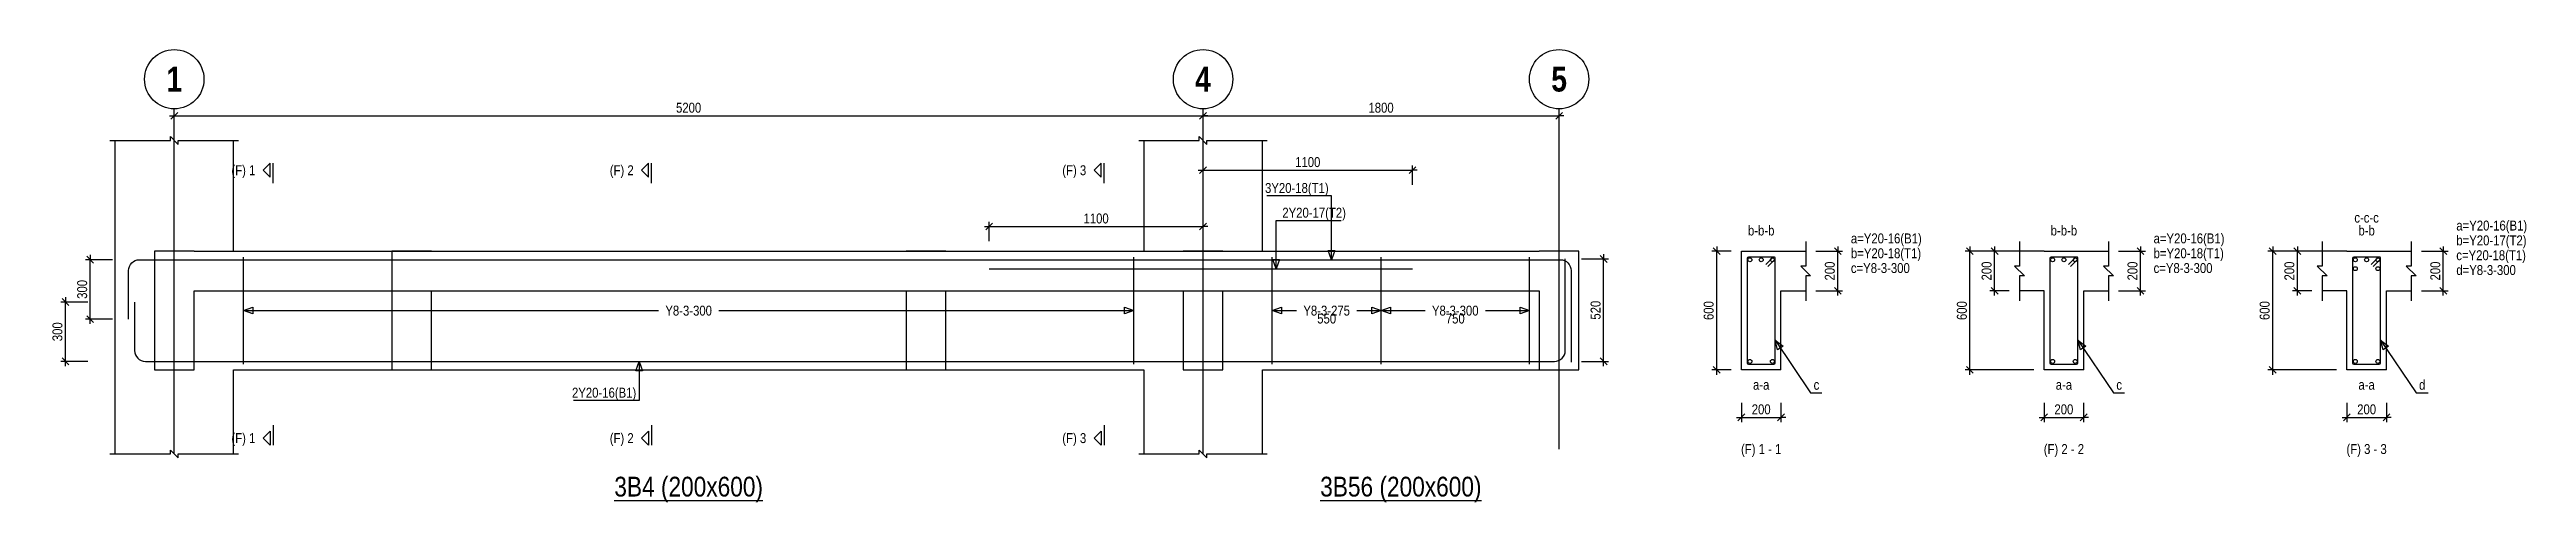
# Model space of a CAD drawing. Extents: x 0 to 206258, y -403073 to 0.
# Drawn here: x 12479 to 37520, y -215684 to -211104 of the extents above; entities that cross this region are included whole.
import ezdxf
from ezdxf.enums import TextEntityAlignment as Align
from ezdxf.lldxf.tags import DXFTag

# ---------------------------------------------------------------- set-up
doc = ezdxf.new("R2010")
doc.units = 0
doc.header["$LTSCALE"] = 1000
for name, color, linetype in [('Axis Circle(Dir 2)', 150, 'Continuous'), ('Axis Label(Dir 1)', 7, 'Continuous'), ('Axis Line(Dir 2)', 150, 'CENTER2'), ('Break Line', 5, 'Continuous'), ('Dimension Line', 5, 'Continuous'), ('Dimension Text', 5, 'Continuous'), ('Front Elevation Line', 40, 'Continuous'), ('Leader Line', 5, 'Continuous'), ('Link Line', 3, 'Continuous'), ('Rebar Label', 6, 'Continuous'), ('Rebar Line', 7, 'Continuous'), ('Section Label', 1, 'Continuous'), ('Section Line', 1, 'Continuous'), ('Top Rebar Label', 6, 'Continuous'), ('Top Rebar Line', 7, 'Continuous')]:
    doc.layers.add(name, color=color, linetype=linetype)
for name, color, linetype, true_color in [('Back Elevation Line', 191, 'HIDDEN2', 0xd4aaff), ('Beam Label(D)', 94, 'Continuous', 0x008100), ('Beam Line(D)', 112, 'Continuous', 0x00bd5e), ('Link Label', 94, 'Continuous', 0x008100)]:
    doc.layers.add(name, color=color, linetype=linetype, true_color=true_color)
doc.styles.add('Axis Label(Dir 1)', font='ARIALNB.TTF', dxfattribs={"height": 250})
doc.styles.add('Beam Label(D)', font='ARIALN.TTF', dxfattribs={"height": 200})
doc.styles.add('Dimension Text', font='ARIALN.TTF', dxfattribs={"height": 100})
doc.styles.add('Link Label', font='ARIALN.TTF', dxfattribs={"height": 100})
doc.styles.add('Rebar Label', font='ARIALN.TTF', dxfattribs={"height": 100})
doc.styles.add('Section Label', font='ARIALN.TTF', dxfattribs={"height": 100})
doc.styles.add('Top Rebar Label', font='ARIALN.TTF', dxfattribs={"height": 100})
tags = doc.linetypes.add('CENTER2', pattern=[1.125, 0.75, -0.125, 0.125, -0.125]).pattern_tags.tags
tags[10:11] = [DXFTag(74, 4), DXFTag(75, 0), DXFTag(340, '0'), DXFTag(46, 0.0), DXFTag(50, 0.0), DXFTag(44, 0.0), DXFTag(45, 0.0)]
tags[8:9] = [DXFTag(74, 4), DXFTag(75, 0), DXFTag(340, '0'), DXFTag(46, 0.0), DXFTag(50, 0.0), DXFTag(44, 0.0), DXFTag(45, 0.0)]
tags[6:7] = [DXFTag(74, 4), DXFTag(75, 0), DXFTag(340, '0'), DXFTag(46, 0.0), DXFTag(50, 0.0), DXFTag(44, 0.0), DXFTag(45, 0.0)]
tags[4:5] = [DXFTag(74, 4), DXFTag(75, 0), DXFTag(340, '0'), DXFTag(46, 0.0), DXFTag(50, 0.0), DXFTag(44, 0.0), DXFTag(45, 0.0)]
tags = doc.linetypes.add('HIDDEN2', pattern=[0.1875, 0.125, -0.0625]).pattern_tags.tags
tags[6:7] = [DXFTag(74, 4), DXFTag(75, 0), DXFTag(340, '0'), DXFTag(46, 0.0), DXFTag(50, 0.0), DXFTag(44, 0.0), DXFTag(45, 0.0)]
tags[4:5] = [DXFTag(74, 4), DXFTag(75, 0), DXFTag(340, '0'), DXFTag(46, 0.0), DXFTag(50, 0.0), DXFTag(44, 0.0), DXFTag(45, 0.0)]
doc.dimstyles.new('BEAM', dxfattribs={"dimtxt": 100, "dimasz": 30, "dimexe": 48.3, "dimexo": 103.5, "dimgap": 30, "dimtad": 1, "dimtoh": 1, "dimdec": 1, "dimlfac": 0.5, "dimdsep": 46, "dimtxsty": 'Dimension Text', "dimblk": 'PCDIM_TICK', "dimcen": 0.09, "dimclrd": 5, "dimclre": 5, "dimclrt": 5, "dimadec": 1, "dimazin": 0, "dimtp": 1, "dimtm": 1, "dimtfac": 1, "dimtdec": 4, "dimtofl": 0, "dimtmove": 0, "dimatfit": 3, "dimfxl": 1, "dimtolj": 1, "dimtzin": 0, "dimarcsym": 0})

msp = doc.modelspace()

# ---------------------------------------------------------------- texts
at = {"layer": 'Axis Label(Dir 1)', "transparency": 33554687, "style": 'Axis Label(Dir 1)'}
for s, p in [('1', (13740.146, -211404.284)), ('4', (24140.146, -211404.284)), ('5', (27740.146, -211404.284))]:
    msp.add_text(s, height=250, dxfattribs=at).set_placement(p, align=Align.MIDDLE_CENTER)
at = {"layer": 'Beam Label(D)', "transparency": 33554687, "style": 'Beam Label(D)'}
for s, p in [('%%U3B4 (200x600)', (18940.146, -215424.284)), ('%%U3B56 (200x600)', (26140.146, -215424.284))]:
    msp.add_text(s, height=200, dxfattribs=at).set_placement(p, align=Align.TOP_CENTER)
at = {"layer": 'Dimension Text', "transparency": 33554687, "style": 'Dimension Text'}
for s, p in [('550', (25390.146, -213774.284)), ('750', (26690.146, -213774.284))]:
    msp.add_text(s, height=100, dxfattribs=at).set_placement(p, align=Align.TOP_CENTER)
at = {"layer": 'Link Label', "transparency": 33554687, "style": 'Link Label'}
for s, p in [(' c=Y8-3-300', (30658.146, -213364.284)), (' c=Y8-3-300', (33718.384, -213364.284)), (' d=Y8-3-300', (36778.623, -213384.284)), ('c', (30313.146, -214544.284)), ('c', (33373.384, -214544.284)), ('d', (36433.623, -214544.284))]:
    msp.add_text(s, height=100, dxfattribs=at).set_placement(p)
for s, p in [('Y8-3-300', (18940.146, -213744.284)), ('Y8-3-275', (25390.146, -213744.284)), ('Y8-3-300', (26690.146, -213744.284))]:
    msp.add_text(s, height=100, dxfattribs=at).set_placement(p, align=Align.MIDDLE_CENTER)
at = {"layer": 'Rebar Label', "transparency": 33554687, "style": 'Rebar Label'}
for s, p in [('c-c-c', (35903.623, -212884.284)), ('b-b-b', (29783.146, -213014.284)), ('b-b-b', (32843.384, -213014.284)), ('b-b', (35903.623, -213014.284)), ('a-a', (29783.146, -214574.284)), ('a-a', (32843.384, -214574.284)), ('a-a', (35903.623, -214574.284))]:
    msp.add_text(s, height=100, dxfattribs=at).set_placement(p, align=Align.BOTTOM_CENTER)
for p in [(36778.623, -212934.284), (30658.146, -213064.284), (33718.384, -213064.284)]:
    msp.add_text(' a=Y20-16(B1)', height=100, dxfattribs=at).set_placement(p)
msp.add_text(' 2Y20-16(B1)', height=100, dxfattribs=at).set_placement((18410.146, -214624.284), align=Align.RIGHT)
at = {"layer": 'Section Label', "transparency": 33554687, "style": 'Section Label'}
for s, p in [('(F) 1', (14559.435, -212324.994)), ('(F) 2', (18384.435, -212324.994)), ('(F) 3', (22959.435, -212324.994)), ('(F) 1', (14559.435, -215033.573)), ('(F) 2', (18384.435, -215033.573)), ('(F) 3', (22959.435, -215033.573))]:
    msp.add_text(s, height=100, dxfattribs=at).set_placement(p, align=Align.MIDDLE_RIGHT)
for s, p in [('(F) 1 - 1', (29783.146, -215224.284)), ('(F) 2 - 2', (32843.384, -215224.284)), ('(F) 3 - 3', (35903.623, -215224.284))]:
    msp.add_text(s, height=100, dxfattribs=at).set_placement(p, align=Align.BOTTOM_CENTER)
at = {"layer": 'Top Rebar Label', "transparency": 33554687, "style": 'Top Rebar Label'}
msp.add_text(' 3Y20-18(T1)', height=100, dxfattribs=at).set_placement((25410.146, -212554.284), align=Align.RIGHT)
for s, p in [(' 2Y20-17(T2)', (24910.146, -212804.284)), (' b=Y20-17(T2)', (36778.623, -213084.284)), (' b=Y20-18(T1)', (30658.146, -213214.284)), (' b=Y20-18(T1)', (33718.384, -213214.284)), (' c=Y20-18(T1)', (36778.623, -213234.284))]:
    msp.add_text(s, height=100, dxfattribs=at).set_placement(p)

# ---------------------------------------------------------------- blocks, each defined once
blk = doc.blocks.new('PCDIM_TICK')
at = {"layer": 'Dimension Line', "color": 0, "transparency": 33554687}
for p, q in [((1.15, 1.15), (-1.15, -1.15)), ((1.61, 0), (0, 0))]:
    blk.add_line(p, q, dxfattribs=at)
blk = doc.blocks.new('*U2892')
at = {"layer": 'Dimension Line', "color": 5, "true_color": 0x0000ff, "transparency": 16777216}
for p, q in [((21978, -213041), (21978, -212846)), ((24140, -213041), (24140, -212846)), ((21978, -212894), (24140, -212894))]:
    blk.add_line(p, q, dxfattribs=at)
at = {"layer": 'Dimension Line', "color": 5, "true_color": 0x0000ff, "transparency": 16777216, "xscale": 30, "yscale": 30, "rotation": 180.0000000000004}
blk.add_blockref('PCDIM_TICK', (21978, -212894), dxfattribs=at)
at = {"layer": 'Dimension Line', "color": 5, "true_color": 0x0000ff, "transparency": 16777216, "xscale": 30, "yscale": 30}
blk.add_blockref('PCDIM_TICK', (24140, -212894), dxfattribs=at)
at = {"layer": 'Dimension Line', "color": 5, "true_color": 0x0000ff, "transparency": 16777216, "insert": (23059, -212864), "char_height": 100, "width": 238.4, "attachment_point": 8, "style": 'Dimension Text'}
blk.add_mtext('1100', dxfattribs=at)
blk = doc.blocks.new('*U2893')
at = {"layer": 'Dimension Line', "color": 5, "true_color": 0x0000ff, "transparency": 16777216}
for p, q in [((13115, -213230), (12842, -213230)), ((12890, -213830), (12890, -213230)), ((13115, -213830), (12842, -213830))]:
    blk.add_line(p, q, dxfattribs=at)
at = {"layer": 'Dimension Line', "color": 5, "true_color": 0x0000ff, "transparency": 16777216, "xscale": 30, "yscale": 30}
for p, rotation in [((12890, -213230), 89.99999999999447), ((12890, -213830), 269.9999999999834)]:
    blk.add_blockref('PCDIM_TICK', p, dxfattribs=dict(at, rotation=rotation))
at = {"layer": 'Dimension Line', "color": 5, "true_color": 0x0000ff, "transparency": 16777216, "insert": (12860, -213530), "char_height": 100, "width": 181.5, "attachment_point": 8, "rotation": 90, "style": 'Dimension Text'}
blk.add_mtext('300', dxfattribs=at)
blk = doc.blocks.new('*U2894')
at = {"layer": 'Dimension Line', "color": 5, "true_color": 0x0000ff, "transparency": 16777216}
for p, q in [((12865, -213658), (12592, -213658)), ((12640, -214258), (12640, -213658)), ((12865, -214258), (12592, -214258))]:
    blk.add_line(p, q, dxfattribs=at)
at = {"layer": 'Dimension Line', "color": 5, "true_color": 0x0000ff, "transparency": 16777216, "xscale": 30, "yscale": 30}
for p, rotation in [((12640, -213658), 89.99999999999447), ((12640, -214258), 269.9999999999834)]:
    blk.add_blockref('PCDIM_TICK', p, dxfattribs=dict(at, rotation=rotation))
at = {"layer": 'Dimension Line', "color": 5, "true_color": 0x0000ff, "transparency": 16777216, "insert": (12610, -213958), "char_height": 100, "width": 181.5, "attachment_point": 8, "rotation": 90, "style": 'Dimension Text'}
blk.add_mtext('300', dxfattribs=at)
blk = doc.blocks.new('*U2895')
at = {"layer": 'Dimension Line', "color": 5, "true_color": 0x0000ff, "transparency": 16777216}
for p, q in [((13740, -211921), (13740, -211726)), ((13740, -211774), (24140, -211774)), ((24140, -211921), (24140, -211726))]:
    blk.add_line(p, q, dxfattribs=at)
at = {"layer": 'Dimension Line', "color": 5, "true_color": 0x0000ff, "transparency": 16777216, "xscale": 30, "yscale": 30, "rotation": 180.0000000000004}
blk.add_blockref('PCDIM_TICK', (13740, -211774), dxfattribs=at)
at = {"layer": 'Dimension Line', "color": 5, "true_color": 0x0000ff, "transparency": 16777216, "xscale": 30, "yscale": 30}
blk.add_blockref('PCDIM_TICK', (24140, -211774), dxfattribs=at)
at = {"layer": 'Dimension Line', "color": 5, "true_color": 0x0000ff, "transparency": 16777216, "insert": (18940, -211744), "char_height": 100, "width": 245.98, "attachment_point": 8, "style": 'Dimension Text'}
blk.add_mtext('5200', dxfattribs=at)
blk = doc.blocks.new('*U2907')
at = {"layer": 'Dimension Line', "color": 5, "true_color": 0x0000ff, "transparency": 16777216}
for p, q in [((24140, -212471), (24140, -212276)), ((24140, -212324), (26258, -212324)), ((26258, -212471), (26258, -212276))]:
    blk.add_line(p, q, dxfattribs=at)
at = {"layer": 'Dimension Line', "color": 5, "true_color": 0x0000ff, "transparency": 16777216, "xscale": 30, "yscale": 30, "rotation": 180.0000000000004}
blk.add_blockref('PCDIM_TICK', (24140, -212324), dxfattribs=at)
at = {"layer": 'Dimension Line', "color": 5, "true_color": 0x0000ff, "transparency": 16777216, "xscale": 30, "yscale": 30}
blk.add_blockref('PCDIM_TICK', (26258, -212324), dxfattribs=at)
at = {"layer": 'Dimension Line', "color": 5, "true_color": 0x0000ff, "transparency": 16777216, "insert": (25199, -212294), "char_height": 100, "width": 238.4, "attachment_point": 8, "style": 'Dimension Text'}
blk.add_mtext('1100', dxfattribs=at)
blk = doc.blocks.new('*U2908')
at = {"layer": 'Dimension Line', "color": 5, "true_color": 0x0000ff, "transparency": 16777216}
for p, q in [((27966, -213222), (28238, -213222)), ((28190, -214258), (28190, -213222)), ((27966, -214258), (28238, -214258))]:
    blk.add_line(p, q, dxfattribs=at)
at = {"layer": 'Dimension Line', "color": 5, "true_color": 0x0000ff, "transparency": 16777216, "xscale": 30, "yscale": 30}
for p, rotation in [((28190, -213222), 89.99999999999447), ((28190, -214258), 269.9999999999834)]:
    blk.add_blockref('PCDIM_TICK', p, dxfattribs=dict(at, rotation=rotation))
at = {"layer": 'Dimension Line', "color": 5, "true_color": 0x0000ff, "transparency": 16777216, "insert": (28160, -213740), "char_height": 100, "width": 181.5, "attachment_point": 8, "rotation": 90, "style": 'Dimension Text'}
blk.add_mtext('520', dxfattribs=at)
blk = doc.blocks.new('*U2909')
at = {"layer": 'Dimension Line', "color": 5, "true_color": 0x0000ff, "transparency": 16777216}
for p, q in [((24140, -211921), (24140, -211726)), ((24140, -211774), (27740, -211774)), ((27740, -211921), (27740, -211726))]:
    blk.add_line(p, q, dxfattribs=at)
at = {"layer": 'Dimension Line', "color": 5, "true_color": 0x0000ff, "transparency": 16777216, "xscale": 30, "yscale": 30, "rotation": 180.0000000000004}
blk.add_blockref('PCDIM_TICK', (24140, -211774), dxfattribs=at)
at = {"layer": 'Dimension Line', "color": 5, "true_color": 0x0000ff, "transparency": 16777216, "xscale": 30, "yscale": 30}
blk.add_blockref('PCDIM_TICK', (27740, -211774), dxfattribs=at)
at = {"layer": 'Dimension Line', "color": 5, "true_color": 0x0000ff, "transparency": 16777216, "insert": (25940, -211744), "char_height": 100, "width": 238.4, "attachment_point": 8, "style": 'Dimension Text'}
blk.add_mtext('1800', dxfattribs=at)
blk = doc.blocks.new('*U2896')
at = {"layer": 'Dimension Line', "color": 5, "true_color": 0x0000ff, "transparency": 16777216}
for p, q in [((30337, -213144), (30606, -213144)), ((30558, -213544), (30558, -213144)), ((30337, -213544), (30606, -213544))]:
    blk.add_line(p, q, dxfattribs=at)
at = {"layer": 'Dimension Line', "color": 5, "true_color": 0x0000ff, "transparency": 16777216, "xscale": 30, "yscale": 30}
for p, rotation in [((30558, -213144), 89.99999999999447), ((30558, -213544), 269.9999999999834)]:
    blk.add_blockref('PCDIM_TICK', p, dxfattribs=dict(at, rotation=rotation))
at = {"layer": 'Dimension Line', "color": 5, "true_color": 0x0000ff, "transparency": 16777216, "insert": (30528, -213344), "char_height": 100, "width": 182.77, "attachment_point": 8, "rotation": 90, "style": 'Dimension Text'}
blk.add_mtext('200', dxfattribs=at)
blk = doc.blocks.new('*U2897')
at = {"layer": 'Dimension Line', "color": 5, "true_color": 0x0000ff, "transparency": 16777216}
for p, q in [((29480, -213144), (29285, -213144)), ((29333, -214344), (29333, -213144)), ((29480, -214344), (29285, -214344))]:
    blk.add_line(p, q, dxfattribs=at)
at = {"layer": 'Dimension Line', "color": 5, "true_color": 0x0000ff, "transparency": 16777216, "xscale": 30, "yscale": 30}
for p, rotation in [((29333, -213144), 89.99999999999447), ((29333, -214344), 269.9999999999834)]:
    blk.add_blockref('PCDIM_TICK', p, dxfattribs=dict(at, rotation=rotation))
at = {"layer": 'Dimension Line', "color": 5, "true_color": 0x0000ff, "transparency": 16777216, "insert": (29303, -213744), "char_height": 100, "width": 181.97, "attachment_point": 8, "rotation": 90, "style": 'Dimension Text'}
blk.add_mtext('600', dxfattribs=at)
blk = doc.blocks.new('*U2898')
at = {"layer": 'Dimension Line', "color": 5, "true_color": 0x0000ff, "transparency": 16777216}
for p, q in [((29583, -214678), (29583, -214873)), ((29583, -214824), (29983, -214824)), ((29983, -214678), (29983, -214873))]:
    blk.add_line(p, q, dxfattribs=at)
at = {"layer": 'Dimension Line', "color": 5, "true_color": 0x0000ff, "transparency": 16777216, "xscale": 30, "yscale": 30, "rotation": 180.0000000000004}
blk.add_blockref('PCDIM_TICK', (29583, -214824), dxfattribs=at)
at = {"layer": 'Dimension Line', "color": 5, "true_color": 0x0000ff, "transparency": 16777216, "xscale": 30, "yscale": 30}
blk.add_blockref('PCDIM_TICK', (29983, -214824), dxfattribs=at)
at = {"layer": 'Dimension Line', "color": 5, "true_color": 0x0000ff, "transparency": 16777216, "insert": (29783, -214794), "char_height": 100, "width": 182.77, "attachment_point": 8, "style": 'Dimension Text'}
blk.add_mtext('200', dxfattribs=at)
blk = doc.blocks.new('*U2899')
at = {"layer": 'Dimension Line', "color": 5, "true_color": 0x0000ff, "transparency": 16777216}
for p, q in [((33397, -213144), (33667, -213144)), ((33618, -213544), (33618, -213144)), ((33397, -213544), (33667, -213544))]:
    blk.add_line(p, q, dxfattribs=at)
at = {"layer": 'Dimension Line', "color": 5, "true_color": 0x0000ff, "transparency": 16777216, "xscale": 30, "yscale": 30}
for p, rotation in [((33618, -213144), 89.99999999999447), ((33618, -213544), 269.9999999999834)]:
    blk.add_blockref('PCDIM_TICK', p, dxfattribs=dict(at, rotation=rotation))
at = {"layer": 'Dimension Line', "color": 5, "true_color": 0x0000ff, "transparency": 16777216, "insert": (33588, -213344), "char_height": 100, "width": 182.77, "attachment_point": 8, "rotation": 90, "style": 'Dimension Text'}
blk.add_mtext('200', dxfattribs=at)
blk = doc.blocks.new('*U2900')
at = {"layer": 'Dimension Line', "color": 5, "true_color": 0x0000ff, "transparency": 16777216}
for p, q in [((32290, -213144), (32095, -213144)), ((32143, -213544), (32143, -213144)), ((32290, -213544), (32095, -213544))]:
    blk.add_line(p, q, dxfattribs=at)
at = {"layer": 'Dimension Line', "color": 5, "true_color": 0x0000ff, "transparency": 16777216, "xscale": 30, "yscale": 30}
for p, rotation in [((32143, -213144), 89.99999999999447), ((32143, -213544), 269.9999999999834)]:
    blk.add_blockref('PCDIM_TICK', p, dxfattribs=dict(at, rotation=rotation))
at = {"layer": 'Dimension Line', "color": 5, "true_color": 0x0000ff, "transparency": 16777216, "insert": (32113, -213344), "char_height": 100, "width": 182.77, "attachment_point": 8, "rotation": 90, "style": 'Dimension Text'}
blk.add_mtext('200', dxfattribs=at)
blk = doc.blocks.new('*U2901')
at = {"layer": 'Dimension Line', "color": 5, "true_color": 0x0000ff, "transparency": 16777216}
for p, q in [((32540, -213144), (31845, -213144)), ((31893, -214344), (31893, -213144)), ((32540, -214344), (31845, -214344))]:
    blk.add_line(p, q, dxfattribs=at)
at = {"layer": 'Dimension Line', "color": 5, "true_color": 0x0000ff, "transparency": 16777216, "xscale": 30, "yscale": 30}
for p, rotation in [((31893, -213144), 89.99999999999447), ((31893, -214344), 269.9999999999834)]:
    blk.add_blockref('PCDIM_TICK', p, dxfattribs=dict(at, rotation=rotation))
at = {"layer": 'Dimension Line', "color": 5, "true_color": 0x0000ff, "transparency": 16777216, "insert": (31863, -213744), "char_height": 100, "width": 181.97, "attachment_point": 8, "rotation": 90, "style": 'Dimension Text'}
blk.add_mtext('600', dxfattribs=at)
blk = doc.blocks.new('*U2902')
at = {"layer": 'Dimension Line', "color": 5, "true_color": 0x0000ff, "transparency": 16777216}
for p, q in [((32643, -214678), (32643, -214873)), ((32643, -214824), (33043, -214824)), ((33043, -214678), (33043, -214873))]:
    blk.add_line(p, q, dxfattribs=at)
at = {"layer": 'Dimension Line', "color": 5, "true_color": 0x0000ff, "transparency": 16777216, "xscale": 30, "yscale": 30, "rotation": 180.0000000000004}
blk.add_blockref('PCDIM_TICK', (32643, -214824), dxfattribs=at)
at = {"layer": 'Dimension Line', "color": 5, "true_color": 0x0000ff, "transparency": 16777216, "xscale": 30, "yscale": 30}
blk.add_blockref('PCDIM_TICK', (33043, -214824), dxfattribs=at)
at = {"layer": 'Dimension Line', "color": 5, "true_color": 0x0000ff, "transparency": 16777216, "insert": (32843, -214794), "char_height": 100, "width": 182.77, "attachment_point": 8, "style": 'Dimension Text'}
blk.add_mtext('200', dxfattribs=at)
blk = doc.blocks.new('*U2903')
at = {"layer": 'Dimension Line', "color": 5, "true_color": 0x0000ff, "transparency": 16777216}
for p, q in [((36457, -213144), (36727, -213144)), ((36679, -213544), (36679, -213144)), ((36457, -213544), (36727, -213544))]:
    blk.add_line(p, q, dxfattribs=at)
at = {"layer": 'Dimension Line', "color": 5, "true_color": 0x0000ff, "transparency": 16777216, "xscale": 30, "yscale": 30}
for p, rotation in [((36679, -213144), 89.99999999999447), ((36679, -213544), 269.9999999999834)]:
    blk.add_blockref('PCDIM_TICK', p, dxfattribs=dict(at, rotation=rotation))
at = {"layer": 'Dimension Line', "color": 5, "true_color": 0x0000ff, "transparency": 16777216, "insert": (36649, -213344), "char_height": 100, "width": 182.77, "attachment_point": 8, "rotation": 90, "style": 'Dimension Text'}
blk.add_mtext('200', dxfattribs=at)
blk = doc.blocks.new('*U2904')
at = {"layer": 'Dimension Line', "color": 5, "true_color": 0x0000ff, "transparency": 16777216}
for p, q in [((35350, -213144), (35155, -213144)), ((35204, -213544), (35204, -213144)), ((35350, -213544), (35155, -213544))]:
    blk.add_line(p, q, dxfattribs=at)
at = {"layer": 'Dimension Line', "color": 5, "true_color": 0x0000ff, "transparency": 16777216, "xscale": 30, "yscale": 30}
for p, rotation in [((35204, -213144), 89.99999999999447), ((35204, -213544), 269.9999999999834)]:
    blk.add_blockref('PCDIM_TICK', p, dxfattribs=dict(at, rotation=rotation))
at = {"layer": 'Dimension Line', "color": 5, "true_color": 0x0000ff, "transparency": 16777216, "insert": (35174, -213344), "char_height": 100, "width": 182.77, "attachment_point": 8, "rotation": 90, "style": 'Dimension Text'}
blk.add_mtext('200', dxfattribs=at)
blk = doc.blocks.new('*U2905')
at = {"layer": 'Dimension Line', "color": 5, "true_color": 0x0000ff, "transparency": 16777216}
for p, q in [((35600, -213144), (34905, -213144)), ((34954, -214344), (34954, -213144)), ((35600, -214344), (34905, -214344))]:
    blk.add_line(p, q, dxfattribs=at)
at = {"layer": 'Dimension Line', "color": 5, "true_color": 0x0000ff, "transparency": 16777216, "xscale": 30, "yscale": 30}
for p, rotation in [((34954, -213144), 89.99999999999447), ((34954, -214344), 269.9999999999834)]:
    blk.add_blockref('PCDIM_TICK', p, dxfattribs=dict(at, rotation=rotation))
at = {"layer": 'Dimension Line', "color": 5, "true_color": 0x0000ff, "transparency": 16777216, "insert": (34924, -213744), "char_height": 100, "width": 181.97, "attachment_point": 8, "rotation": 90, "style": 'Dimension Text'}
blk.add_mtext('600', dxfattribs=at)
blk = doc.blocks.new('*U2906')
at = {"layer": 'Dimension Line', "color": 5, "true_color": 0x0000ff, "transparency": 16777216}
for p, q in [((35704, -214678), (35704, -214873)), ((35704, -214824), (36104, -214824)), ((36104, -214678), (36104, -214873))]:
    blk.add_line(p, q, dxfattribs=at)
at = {"layer": 'Dimension Line', "color": 5, "true_color": 0x0000ff, "transparency": 16777216, "xscale": 30, "yscale": 30, "rotation": 180.0000000000004}
blk.add_blockref('PCDIM_TICK', (35704, -214824), dxfattribs=at)
at = {"layer": 'Dimension Line', "color": 5, "true_color": 0x0000ff, "transparency": 16777216, "xscale": 30, "yscale": 30}
blk.add_blockref('PCDIM_TICK', (36104, -214824), dxfattribs=at)
at = {"layer": 'Dimension Line', "color": 5, "true_color": 0x0000ff, "transparency": 16777216, "insert": (35904, -214794), "char_height": 100, "width": 182.77, "attachment_point": 8, "style": 'Dimension Text'}
blk.add_mtext('200', dxfattribs=at)

# ---------------------------------------------------------------- dimensions: what is measured, and where the dimension line sits
at = {"layer": 'Dimension Line', "transparency": 33554687}
for base, p1, p2, text, picture, middle in [((18940.146, -211774.284), (13740.146, -212024.284), (24140.146, -212024.284), '5200', '*U2895', (18940.146, -211774.284)), ((25940.146, -211774.284), (24140.146, -212024.284), (27740.146, -212024.284), '1800', '*U2909', (25940.146, -211774.284)), ((25199.146, -212324.284), (24140.145, -212574.284), (26258.146, -212574.284), '1100', '*U2907', (25199.146, -212324.284)), ((23059.146, -212894.284), (21978.146, -213144.284), (24140.145, -213144.284), '1100', '*U2892', (23059.146, -212894.284)), ((29783.146, -214824.284), (29583.146, -214574.284), (29983.146, -214574.284), '200', '*U2898', (29783.146, -214824.284)), ((32843.384, -214824.284), (32643.384, -214574.284), (33043.384, -214574.284), '200', '*U2902', (32843.384, -214824.284)), ((35903.623, -214824.284), (35703.623, -214574.284), (36103.623, -214574.284), '200', '*U2906', (35903.623, -214824.284))]:
    dim = msp.add_linear_dim(base=base, p1=p1, p2=p2, text=text, dimstyle='BEAM', override={"dimscale": 1, "dimtxt": 100, "dimasz": 30, "dimexe": 48.3, "dimexo": 103.5, "dimgap": 30, "dimtad": 1, "dimtih": 0, "dimdec": 1, "dimlfac": 0.5, "dimzin": 8, "dimlunit": 2, "dimpost": '', "dimtxsty": 'Dimension Text', "dimblk": 'PCDIM_TICK', "dimse1": 0, "dimse2": 0, "dimsd2": 0, "dimclrd": 5, "dimclre": 5, "dimclrt": 5, "dimaunit": 0, "dimadec": 1, "dimazin": 0, "dimtol": 0, "dimtp": 1, "dimtm": 1, "dimtmove": 0}, dxfattribs=at)
    dim.commit()
    dim.dimension.update_dxf_attribs({"geometry": picture, "text_midpoint": middle})
for base, p1, p2, text, picture, middle in [((29333.146, -213744.284), (29583.146, -214344.284), (29583.146, -213144.284), '600', '*U2897', (29333.146, -213744.284)), ((30558.146, -213344.284), (30233.146, -213544.284), (30233.146, -213144.284), '200', '*U2896', (30558.146, -213344.284)), ((31893.384, -213744.284), (32643.384, -214344.284), (32643.384, -213144.284), '600', '*U2901', (31893.384, -213744.284)), ((32143.384, -213344.284), (32393.384, -213544.284), (32393.384, -213144.284), '200', '*U2900', (32143.384, -213344.284)), ((33618.384, -213344.284), (33293.384, -213544.284), (33293.384, -213144.284), '200', '*U2899', (33618.384, -213344.284)), ((34953.623, -213744.284), (35703.623, -214344.284), (35703.623, -213144.284), '600', '*U2905', (34953.623, -213744.284)), ((35203.623, -213344.284), (35453.623, -213544.284), (35453.623, -213144.284), '200', '*U2904', (35203.623, -213344.284)), ((36678.623, -213344.284), (36353.623, -213544.284), (36353.623, -213144.284), '200', '*U2903', (36678.623, -213344.284)), ((12890.146, -213530.284), (13218.146, -213830.284), (13218.146, -213230.284), '300', '*U2893', (12890.146, -213530.284)), ((28190.146, -213740.284), (27862.146, -214258.284), (27862.146, -213222.284), '520', '*U2908', (28190.146, -213740.284)), ((12640.146, -213958.284), (12968.146, -214258.284), (12968.146, -213658.284), '300', '*U2894', (12640.146, -213958.284))]:
    dim = msp.add_linear_dim(base=base, p1=p1, p2=p2, angle=90, text=text, dimstyle='BEAM', override={"dimscale": 1, "dimtxt": 100, "dimasz": 30, "dimexe": 48.3, "dimexo": 103.5, "dimgap": 30, "dimtad": 1, "dimtih": 0, "dimdec": 1, "dimlfac": 0.5, "dimzin": 8, "dimlunit": 2, "dimpost": '', "dimtxsty": 'Dimension Text', "dimblk": 'PCDIM_TICK', "dimse1": 0, "dimse2": 0, "dimsd2": 0, "dimclrd": 5, "dimclre": 5, "dimclrt": 5, "dimaunit": 0, "dimadec": 1, "dimazin": 0, "dimtol": 0, "dimtp": 1, "dimtm": 1, "dimtmove": 0}, dxfattribs=at)
    dim.commit()
    dim.dimension.update_dxf_attribs({"geometry": picture, "text_midpoint": middle})

# ---------------------------------------------------------------- linework, layer by layer
at = {"layer": 'Axis Circle(Dir 2)', "transparency": 33554687}
for centre in [(13740.146, -211404.284), (24140.146, -211404.284), (27740.146, -211404.284)]:
    msp.add_circle(centre, 300, dxfattribs=at)
at = {"layer": 'Axis Line(Dir 2)', "transparency": 33554687}
for points in [[(13740.146, -215194.284), (13740.146, -211704.284)], [(24140.146, -215194.284), (24140.146, -211704.284)], [(27740.146, -215144.284), (27740.146, -211704.284)]]:
    msp.add_lwpolyline(points, dxfattribs=at)
at = {"layer": 'Back Elevation Line', "transparency": 33554687}
for points in [[(13940.146, -213144.284), (13540.146, -213144.284)], [(13540.146, -213144.284), (13540.146, -214344.284)], [(13940.146, -213144.284), (23940.146, -213144.284)], [(24340.146, -213144.284), (23940.146, -213144.284)], [(24340.146, -213144.284), (27540.146, -213144.284)], [(27940.146, -213144.284), (27540.146, -213144.284)], [(27940.146, -214344.284), (27940.146, -213144.284)], [(13940.146, -214344.284), (13940.146, -213544.284)], [(13940.146, -213544.284), (23940.146, -213544.284)], [(23940.146, -213544.284), (23940.146, -214344.284)], [(24340.146, -214344.284), (24340.146, -213544.284)], [(24340.146, -213544.284), (27540.146, -213544.284)], [(27540.146, -213544.284), (27540.146, -214344.284)], [(13540.146, -214344.284), (13940.146, -214344.284)], [(23940.146, -214344.284), (24340.146, -214344.284)], [(27540.146, -214344.284), (27940.146, -214344.284)]]:
    msp.add_lwpolyline(points, dxfattribs=at)
at = {"layer": 'Beam Line(D)', "transparency": 33554687}
for points in [[(13140.146, -212024.284), (13140.146, -213144.284)], [(14340.146, -213144.284), (14340.146, -212024.284)], [(23540.146, -212024.284), (23540.146, -213144.284)], [(24740.146, -213144.284), (24740.146, -212024.284)], [(13140.146, -213144.284), (13140.146, -215194.284)], [(14340.146, -213144.284), (23540.146, -213144.284)], [(24740.146, -213144.284), (27540.146, -213144.284)], [(27940.146, -213144.284), (27540.146, -213144.284)], [(27940.146, -214344.284), (27940.146, -213144.284)], [(29583.146, -213144.284), (29983.146, -213144.284)], [(29983.146, -214344.284), (29583.146, -214344.284), (29583.146, -213144.284)], [(29983.146, -213144.284), (29983.146, -213144.284)], [(29983.146, -213144.284), (30233.146, -213144.284)], [(32643.384, -213144.284), (32393.384, -213144.284)], [(32643.384, -213144.284), (33043.384, -213144.284)], [(32643.384, -213144.284), (32643.384, -213144.284)], [(33043.384, -213144.284), (33043.384, -213144.284)], [(33043.384, -213144.284), (33293.384, -213144.284)], [(35703.623, -213144.284), (35453.623, -213144.284)], [(35703.623, -213144.284), (36103.623, -213144.284)], [(35703.623, -213144.284), (35703.623, -213144.284)], [(36103.623, -213144.284), (36103.623, -213144.284)], [(36103.623, -213144.284), (36353.623, -213144.284)], [(29983.146, -214344.284), (29983.146, -213544.284), (30233.146, -213544.284)], [(33043.384, -214344.284), (32643.384, -214344.284), (32643.384, -213544.284), (32393.384, -213544.284)], [(33043.384, -214344.284), (33043.384, -213544.284), (33293.384, -213544.284)], [(36103.623, -214344.284), (35703.623, -214344.284), (35703.623, -213544.284), (35453.623, -213544.284)], [(36103.623, -214344.284), (36103.623, -213544.284), (36353.623, -213544.284)], [(14340.146, -215194.284), (14340.146, -214344.284)], [(14340.146, -214344.284), (23540.146, -214344.284)], [(23540.146, -214344.284), (23540.146, -215194.284)], [(24740.146, -215194.284), (24740.146, -214344.284)], [(24740.146, -214344.284), (27540.146, -214344.284)], [(27540.146, -214344.284), (27940.146, -214344.284)]]:
    msp.add_lwpolyline(points, dxfattribs=at)
at = {"layer": 'Break Line', "transparency": 33554687}
for points in [[(13090.146, -212024.284), (13700.146, -212024.284), (13700.146, -211984.284), (13780.146, -212064.284), (13780.146, -212024.284), (14390.146, -212024.284)], [(23490.146, -212024.284), (24100.146, -212024.284), (24100.146, -211984.284), (24180.146, -212064.284), (24180.146, -212024.284), (24790.146, -212024.284)], [(30233.146, -213044.284), (30233.146, -213294.284), (30183.146, -213294.284), (30283.146, -213394.284), (30233.146, -213394.284), (30233.146, -213644.284)], [(32393.384, -213044.284), (32393.384, -213294.284), (32343.384, -213294.284), (32443.384, -213394.284), (32393.384, -213394.284), (32393.384, -213644.284)], [(33293.384, -213044.284), (33293.384, -213294.284), (33243.384, -213294.284), (33343.384, -213394.284), (33293.384, -213394.284), (33293.384, -213644.284)], [(35453.623, -213044.284), (35453.623, -213294.284), (35403.623, -213294.284), (35503.623, -213394.284), (35453.623, -213394.284), (35453.623, -213644.284)], [(36353.623, -213044.284), (36353.623, -213294.284), (36303.623, -213294.284), (36403.623, -213394.284), (36353.623, -213394.284), (36353.623, -213644.284)], [(13090.146, -215194.284), (13700.146, -215194.284), (13700.146, -215154.284), (13780.146, -215234.284), (13780.146, -215194.284), (14390.146, -215194.284)], [(23490.146, -215194.284), (24100.146, -215194.284), (24100.146, -215154.284), (24180.146, -215234.284), (24180.146, -215194.284), (24790.146, -215194.284)]]:
    msp.add_lwpolyline(points, dxfattribs=at)
at = {"layer": 'Front Elevation Line', "transparency": 33554687}
for points in [[(16340.146, -213144.284), (15940.146, -213144.284)], [(15940.146, -213144.284), (15940.146, -214344.284)], [(16340.146, -213144.284), (21140.146, -213144.284)], [(21540.146, -213144.284), (21140.146, -213144.284)], [(21540.146, -213144.284), (27540.146, -213144.284)], [(27940.146, -213144.284), (27540.146, -213144.284)], [(27940.146, -214344.284), (27940.146, -213144.284)], [(16340.146, -214344.284), (16340.146, -213544.284)], [(16340.146, -213544.284), (21140.146, -213544.284)], [(21140.146, -213544.284), (21140.146, -214344.284)], [(21540.146, -214344.284), (21540.146, -213544.284)], [(21540.146, -213544.284), (27540.146, -213544.284)], [(27540.146, -213544.284), (27540.146, -214344.284)], [(15940.146, -214344.284), (16340.146, -214344.284)], [(21140.146, -214344.284), (21540.146, -214344.284)], [(27540.146, -214344.284), (27940.146, -214344.284)]]:
    msp.add_lwpolyline(points, dxfattribs=at)
at = {"layer": 'Leader Line', "transparency": 33554687}
for points in [[(25440.146, -213230.284), (25440.146, -212584.284), (24785.154, -212584.284)], [(24880.146, -213320.284), (24880.146, -212834.284), (25535.137, -212834.284)], [(24845.944, -213226.314), (24914.348, -213226.314), (24880.146, -213320.284), (24845.944, -213226.314)], [(25405.944, -213136.314), (25474.348, -213136.314), (25440.146, -213230.284), (25405.944, -213136.314)], [(14440.146, -213744.284), (14534.115, -213710.082), (14534.115, -213778.486), (14440.146, -213744.284), (18635.502, -213744.284)], [(19244.79, -213744.284), (23440.146, -213744.284), (23346.176, -213778.486), (23346.176, -213710.082), (23440.146, -213744.284)], [(24840.146, -213744.284), (24934.115, -213710.082), (24934.115, -213778.486), (24840.146, -213744.284), (25085.502, -213744.284)], [(25694.79, -213744.284), (25940.146, -213744.284), (25846.176, -213778.486), (25846.176, -213710.082), (25940.146, -213744.284)], [(25940.146, -213744.284), (26034.115, -213710.082), (26034.115, -213778.486), (25940.146, -213744.284), (26385.502, -213744.284)], [(26994.79, -213744.284), (27440.146, -213744.284), (27346.176, -213778.486), (27346.176, -213710.082), (27440.146, -213744.284)], [(30006.086, -214103.009), (29949.402, -214141.298), (29925.146, -214044.284), (30006.086, -214103.009)], [(29925.146, -214044.284), (30283.146, -214574.284), (30396.275, -214574.284)], [(33066.325, -214103.009), (33009.641, -214141.297), (32985.384, -214044.284), (33066.325, -214103.009)], [(32985.384, -214044.284), (33343.384, -214574.284), (33456.513, -214574.284)], [(36126.563, -214103.008), (36069.879, -214141.297), (36045.622, -214044.283), (36126.563, -214103.008)], [(36045.622, -214044.283), (36403.623, -214574.284), (36524.434, -214574.284)], [(18440.145, -214258.284), (18440.146, -214654.284), (17777.472, -214654.284)], [(18474.347, -214352.253), (18405.943, -214352.253), (18440.145, -214258.284), (18474.347, -214352.253)]]:
    msp.add_lwpolyline(points, dxfattribs=at)
at = {"layer": 'Link Line', "transparency": 33554687}
for p, q in [((14440.146, -214286.284), (14440.146, -213202.284)), ((23440.146, -214286.284), (23440.146, -213202.284)), ((24840.146, -214286.284), (24840.146, -213202.284)), ((25940.146, -214286.284), (25940.146, -213202.284)), ((27440.146, -214286.284), (27440.146, -213202.284))]:
    msp.add_line(p, q, dxfattribs=at)
for points in [[(29850.334, -213296.894), (29921.045, -213226.183, 0.668178638), (29911.146, -213202.284), (29655.146, -213202.284, 0.414213562), (29641.146, -213216.284), (29641.146, -214272.284, 0.414213562), (29655.146, -214286.284), (29911.146, -214286.284, 0.414213562), (29925.146, -214272.284), (29925.146, -213216.284, 0.668178638), (29901.246, -213206.384), (29830.535, -213277.095)], [(32910.573, -213296.894), (32981.284, -213226.183, 0.668178638), (32971.384, -213202.284), (32715.384, -213202.284, 0.414213562), (32701.384, -213216.284), (32701.384, -214272.284, 0.414213562), (32715.384, -214286.284), (32971.384, -214286.284, 0.414213562), (32985.384, -214272.284), (32985.384, -213216.284, 0.668178638), (32961.485, -213206.384), (32890.774, -213277.095)], [(35970.812, -213296.894), (36041.522, -213226.183, 0.668178638), (36031.623, -213202.284), (35775.623, -213202.284, 0.414213562), (35761.623, -213216.284), (35761.623, -214272.284, 0.414213562), (35775.623, -214286.284), (36031.623, -214286.284, 0.414213562), (36045.623, -214272.284), (36045.623, -213216.284, 0.668178638), (36021.723, -213206.384), (35951.013, -213277.095)]]:
    msp.add_lwpolyline(points, format="xyb", dxfattribs=at)
at = {"layer": 'Rebar Line', "transparency": 33554687}
msp.add_lwpolyline([(13338.146, -213658.284), (13338.146, -214148.328, 0.414213562), (13448.102, -214258.284), (27692.19, -214258.284, 0.414213543), (27802.146, -214148.328), (27802.146, -213222.284)], format="xyb", dxfattribs=at)
for centre in [(29669.146, -213230.284), (29783.146, -213230.284), (29897.146, -213230.284), (32729.384, -213230.284), (32843.384, -213230.284), (32957.384, -213230.284), (35789.623, -213230.284), (35789.623, -213320.284), (35903.623, -213230.284), (36017.623, -213230.284), (36017.623, -213320.284), (29669.146, -214258.284), (29897.146, -214258.284), (32729.384, -214258.284), (32957.384, -214258.284), (35789.623, -214258.284), (36017.623, -214258.284)]:
    msp.add_circle(centre, 20, dxfattribs=at)
at = {"layer": 'Section Line', "transparency": 33554687}
for points in [[(14710.146, -212254.284), (14639.435, -212324.994), (14710.146, -212395.705), (14710.146, -212254.284)], [(14740.146, -212454.284), (14740.146, -212254.284)], [(18535.146, -212254.284), (18464.435, -212324.994), (18535.146, -212395.705), (18535.146, -212254.284)], [(18565.146, -212454.284), (18565.146, -212254.284)], [(23110.145, -212254.284), (23039.435, -212324.994), (23110.145, -212395.705), (23110.145, -212254.284)], [(23140.145, -212454.284), (23140.145, -212254.284)], [(14710.146, -215104.284), (14710.146, -215104.284), (14639.435, -215033.573), (14710.146, -214962.862), (14710.146, -215104.284)], [(14740.146, -214904.284), (14740.146, -215104.284)], [(18535.146, -215104.284), (18535.146, -215104.284), (18464.435, -215033.573), (18535.146, -214962.862), (18535.146, -215104.284)], [(18565.146, -214904.284), (18565.146, -215104.284)], [(23110.145, -215104.284), (23110.145, -215104.284), (23039.435, -215033.573), (23110.145, -214962.862), (23110.145, -215104.284)], [(23140.145, -214904.284), (23140.145, -215104.284)]]:
    msp.add_lwpolyline(points, dxfattribs=at)
at = {"layer": 'Top Rebar Line', "transparency": 33554687}
msp.add_lwpolyline([(13278.146, -213830.284), (13278.146, -213340.239, -0.414213562), (13388.102, -213230.284), (27752.19, -213230.284, -0.414213562), (27862.146, -213340.239), (27862.146, -214266.284)], format="xyb", dxfattribs=at)
msp.add_lwpolyline([(21978.146, -213320.284), (26258.146, -213320.284)], dxfattribs=at)

msp.set_redraw_order([(e.dxf.handle, doc.entitydb.next_handle()) for e in msp.query("TEXT MTEXT ATTDEF DIMENSION ARC_DIMENSION")])  # texts and dimensions are drawn at this point

doc.saveas('drawing.dxf')
